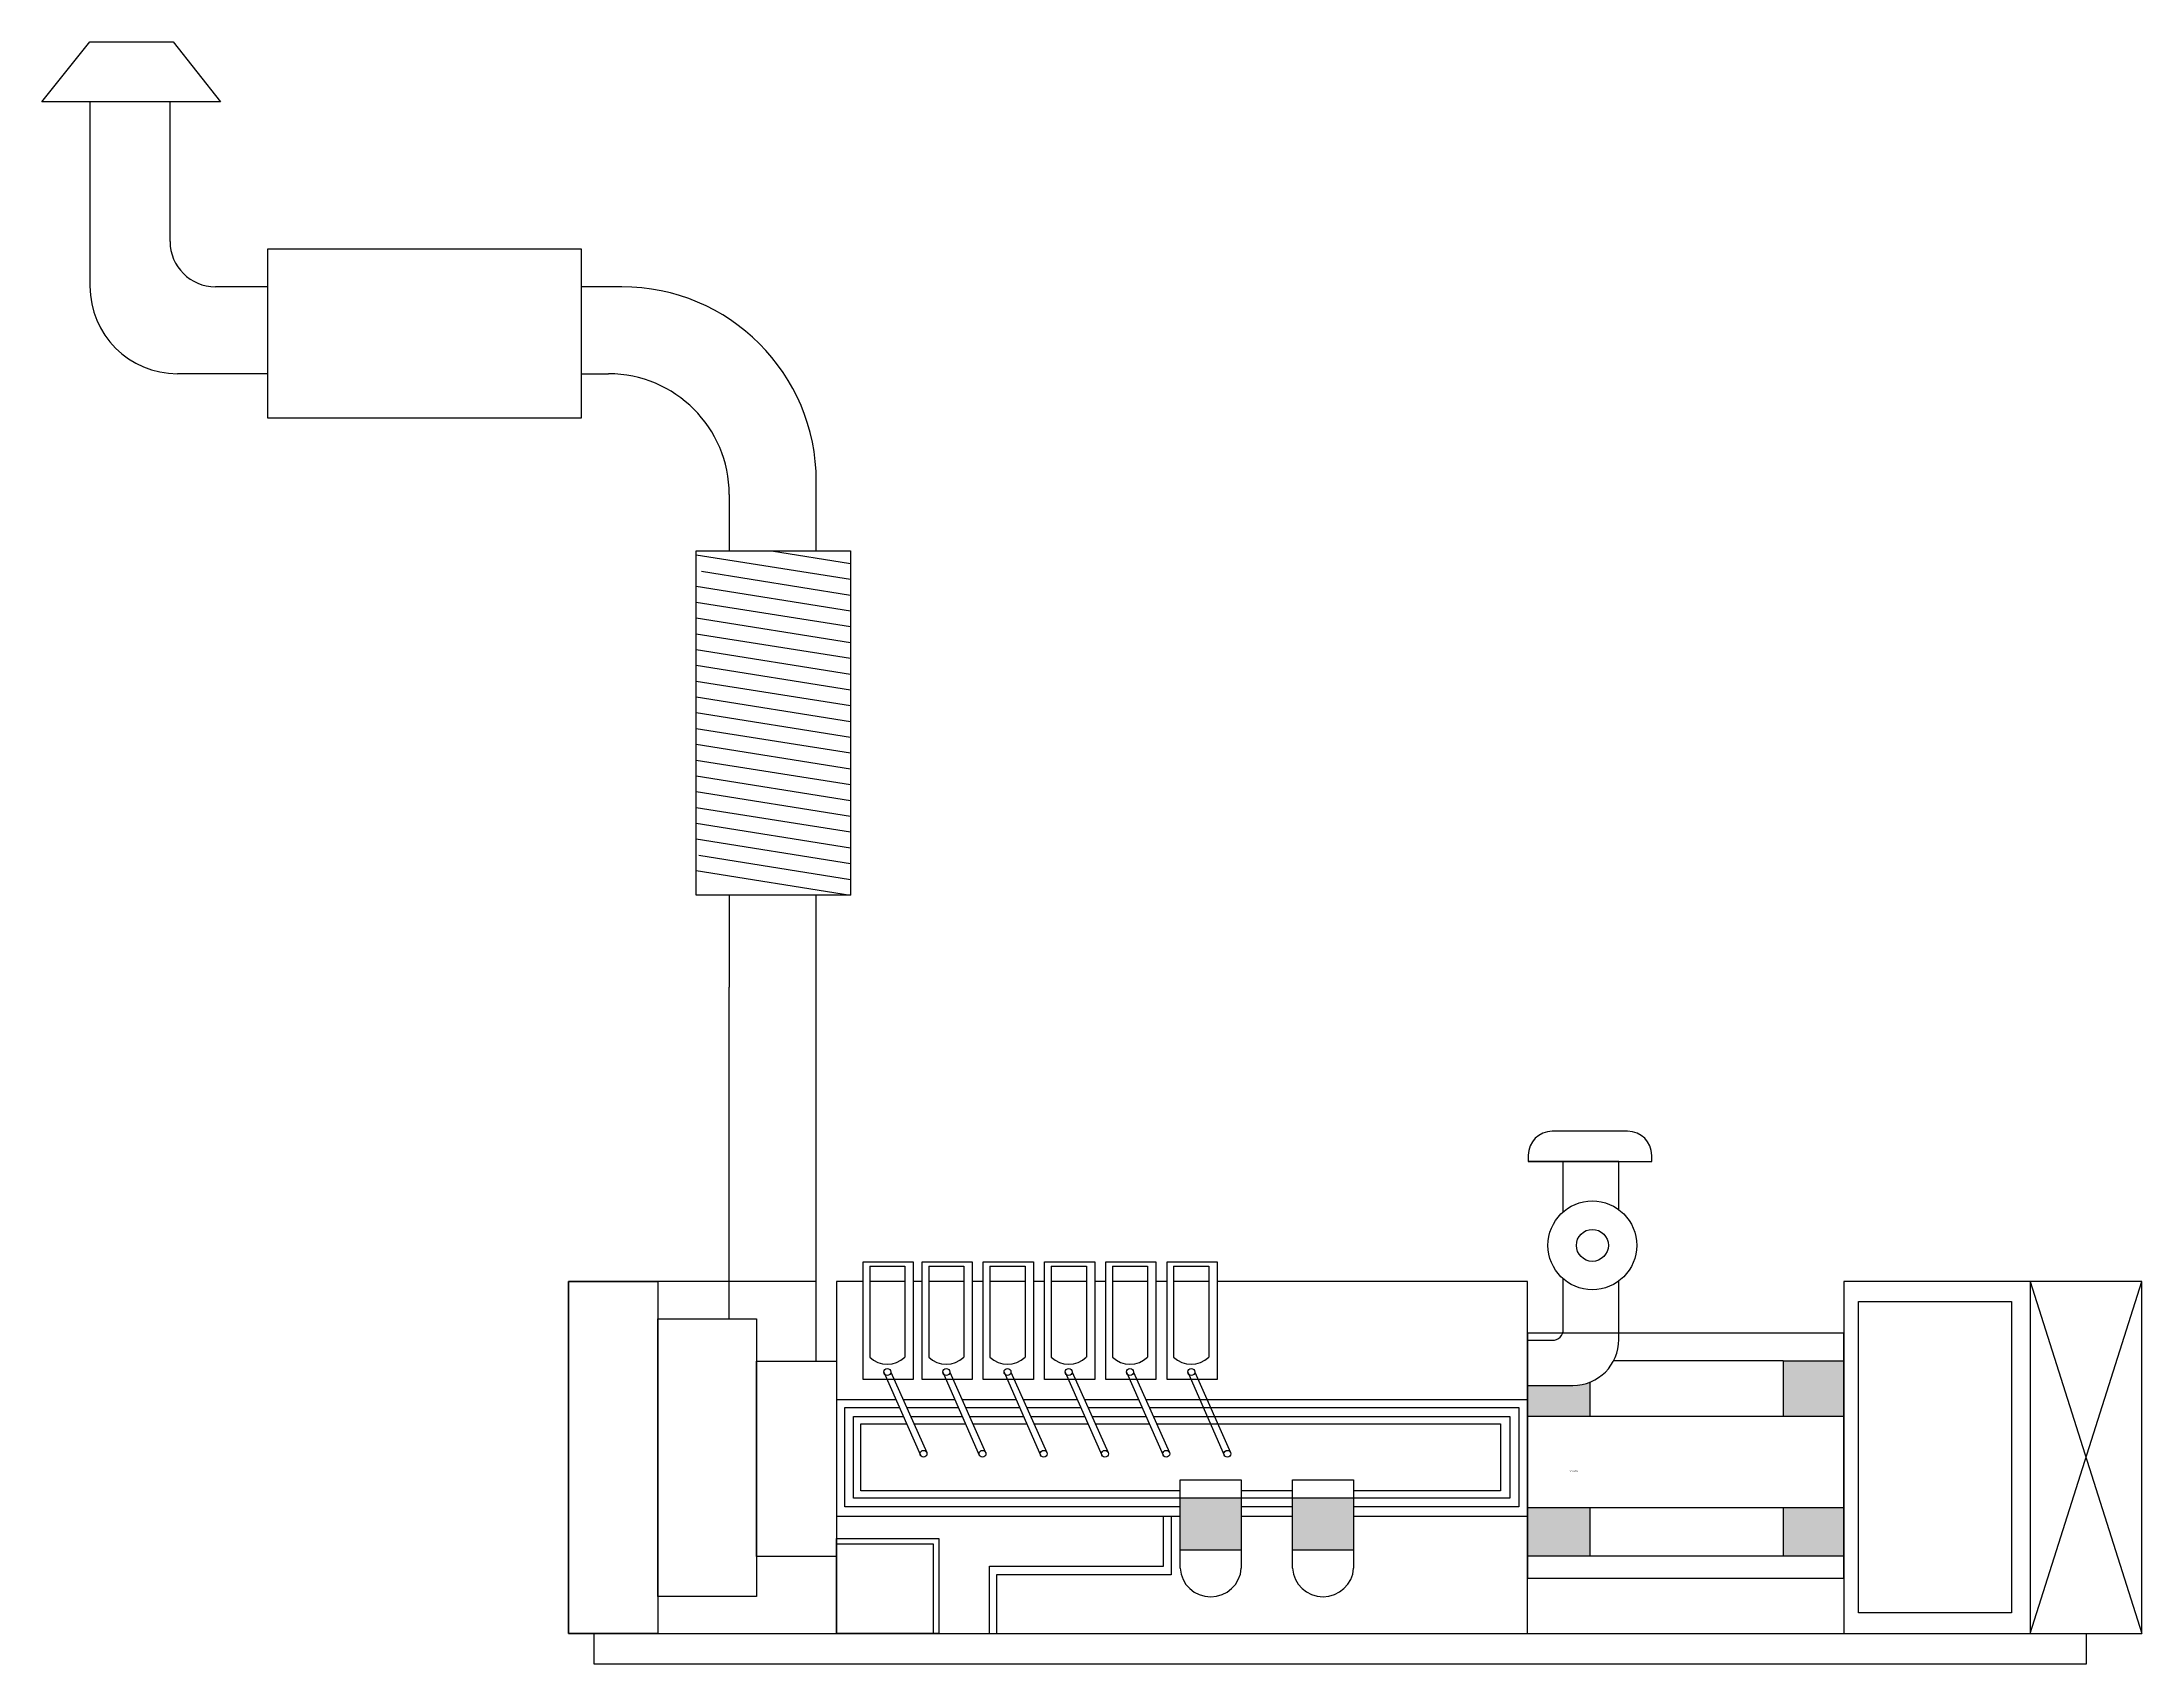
# Model space of a CAD drawing. Header units: millimetres. Extents: x 98 to 6111, y 392 to 5037.
import ezdxf

# ---------------------------------------------------------------- set-up
doc = ezdxf.new("R2010")
doc.units = ezdxf.units.MM
doc.styles.get("Standard").update_dxf_attribs({"font": 'arial.ttf'})

msp = doc.modelspace()

# ---------------------------------------------------------------- hatches: boundary and pattern name
h = msp.add_hatch()
h.set_pattern_fill('HEX', color=256)
h.paths.add_polyline_path([(4529.9, 1189.6), (4529.9, 1198.8, -0.094062), (4481.7, 1189.6), (4351.8, 1189.6), (4351.8, 1102.2), (4529.9, 1102.2)])
h.paths.add_polyline_path([(5257.2, 1260.3), (5084.1, 1260.3), (5084.1, 1102.2), (5257.2, 1102.2)])
h.paths.add_polyline_path([(5257.2, 840.3), (5084.1, 840.3), (5084.1, 701.9), (5257.2, 701.9)])
h.paths.add_polyline_path([(4529.9, 840.3), (4351.8, 840.3), (4351.8, 701.9), (4529.9, 701.9)])
h = msp.add_hatch(color=256)
h.dxf.hatch_style = 1
h.paths.add_polyline_path([(3532.3, 867), (3356.9, 867), (3356.9, 718.9), (3532.3, 718.9)])
h.paths.add_polyline_path([(3854, 867), (3678.6, 867), (3678.6, 719.1), (3854, 719.1)])

# ---------------------------------------------------------------- linework, layer by layer
for p, q in [((98.4, 4865.3), (235.7, 5036.6)), ((235.7, 5036.6), (474.4, 5036.6)), ((474.4, 5036.6), (609.8, 4865.3)), ((235.7, 4865.3), (98.4, 4865.3)), ((465.1, 4865.3), (235.7, 4865.3)), ((235.7, 4865.3), (235.7, 4337.5)), ((465.1, 4465.7), (465.1, 4865.3)), ((609.8, 4865.3), (465.1, 4865.3)), ((745.3, 4335.7), (595.1, 4335.7)), ((1758.6, 4335.7), (1642.5, 4335.7)), ((745.3, 4086.6), (486.5, 4086.6)), ((1642.5, 4086.6), (1720.4, 4086.6)), ((2066.1, 3740.9), (2066.1, 3579.4)), ((2315.4, 3579.4), (2315.4, 3778.9)), ((1971.6, 3568.6), (2412.9, 3498.2)), ((2187.4, 3579.4), (2412.9, 3543.4)), ((1987, 3520.9), (2412.9, 3453)), ((1971.6, 3478.1), (2412.9, 3407.7)), ((1971.6, 3432.9), (2412.9, 3362.5)), ((1971.6, 3387.7), (2412.9, 3317.3)), ((1971.6, 3342.4), (2412.9, 3272)), ((1971.6, 3297.2), (2412.9, 3226.8)), ((1971.6, 3252), (2412.9, 3181.6)), ((1971.6, 3206.7), (2412.9, 3136.4)), ((1971.6, 3161.5), (2412.9, 3091.1)), ((1971.6, 3116.3), (2412.9, 3045.9)), ((1971.6, 3071.1), (2412.9, 3000.7)), ((1971.6, 3025.8), (2412.9, 2955.4)), ((1971.6, 2980.6), (2412.9, 2910.2)), ((1971.6, 2935.4), (2412.9, 2865)), ((1971.6, 2890.1), (2412.9, 2819.8)), ((1971.6, 2844.9), (2412.9, 2774.5)), ((1971.6, 2799.7), (2412.9, 2729.3)), ((1971.6, 2754.5), (2412.9, 2684.1)), ((1978.6, 2708.1), (2412.9, 2638.8)), ((1971.6, 2664), (2412.9, 2593.6)), ((2066.1, 2593.6), (2066.1, 2329.9)), ((2315.4, 2506.3), (2315.4, 2593.6)), ((2315.4, 1259.3), (2315.4, 2506.3)), ((2066.1, 1380.5), (2066.1, 2329.9)), ((4638.5, 1917.5), (4422.5, 1917.5)), ((4354, 1849), (4354, 1831.2)), ((4613.3, 1831.2), (4354, 1831.2)), ((4354, 1831.2), (4707.6, 1831.2)), ((4454.2, 1686.8), (4454.2, 1831.2)), ((4613.3, 1692.9), (4613.3, 1831.2)), ((4707.6, 1831.2), (4707.6, 1848.5)), ((2468.4, 1531.2), (2569.1, 1531.2)), ((2468.4, 1531.2), (2468.4, 1270.8)), ((2569.1, 1531.2), (2569.1, 1270.8)), ((2637.3, 1531.2), (2737.9, 1531.2)), ((2637.3, 1531.2), (2637.3, 1270.8)), ((2737.9, 1531.2), (2737.9, 1270.8)), ((2812.6, 1531.2), (2913.2, 1531.2)), ((2812.6, 1531.2), (2812.6, 1270.8)), ((2913.2, 1531.2), (2913.2, 1270.8)), ((2987.9, 1531.2), (3088.6, 1531.2)), ((2987.9, 1531.2), (2987.9, 1270.8)), ((3088.6, 1531.2), (3088.6, 1270.8)), ((3163.3, 1531.2), (3263.9, 1531.2)), ((3163.3, 1531.2), (3163.3, 1270.8)), ((3263.9, 1531.2), (3263.9, 1270.8)), ((3338.6, 1531.2), (3439.2, 1531.2)), ((3338.6, 1531.2), (3338.6, 1270.8)), ((3439.2, 1531.2), (3439.2, 1270.8)), ((2373.1, 1487.6), (2373.1, 479.5)), ((4454.2, 1350.6), (4454.2, 1495)), ((4613.3, 1321.2), (4613.3, 1488.8)), ((5790.9, 1487.6), (5790.9, 479.5)), ((5790.9, 479.5), (6111.2, 1487.6)), ((5790.9, 1487.6), (6111.2, 479.5)), ((4351.8, 1319.1), (4351.8, 1319.1)), ((4351.8, 1319.1), (4422.7, 1319.1)), ((2508.8, 1228.2), (2613.4, 990)), ((2528.7, 1228.2), (2631.5, 998)), ((2677.7, 1228.2), (2782.2, 990)), ((2697.5, 1228.2), (2800.3, 998)), ((2853, 1228.2), (2957.5, 990)), ((2872.8, 1228.2), (2975.7, 998)), ((3028.3, 1228.2), (3132.9, 990)), ((3048.2, 1228.2), (3151, 998)), ((3203.7, 1228.2), (3308.2, 990)), ((3223.5, 1228.2), (3326.3, 998)), ((3379, 1228.2), (3483.5, 990)), ((3398.8, 1228.2), (3501.7, 998)), ((4351.8, 1260.3), (4351.8, 1260.3)), ((5084.1, 1260.3), (4598.3, 1260.3)), ((5084.1, 1260.3), (5084.1, 1102.2)), ((5084.1, 1260.3), (5257.2, 1260.3)), ((2373.1, 1149.7), (2543.3, 1149.7)), ((2563.7, 1149.7), (2712.1, 1149.7)), ((2732.6, 1149.7), (2887.5, 1149.7)), ((2907.9, 1149.7), (3062.8, 1149.7)), ((3083.2, 1149.7), (3238.1, 1149.7)), ((3258.6, 1149.7), (4351.8, 1149.7)), ((4351.8, 1189.6), (4351.8, 1189.6)), ((4351.8, 1189.6), (4481.7, 1189.6)), ((4351.8, 1156.5), (4351.8, 1156.5)), ((4529.9, 1198.8), (4529.9, 1102.2)), ((4529.9, 1189.6), (4529.9, 1102.2)), ((5257.2, 1156.5), (5257.2, 1156.5)), ((4351.8, 1102.2), (5257.2, 1102.2)), ((3356.9, 666.4), (3356.9, 919.4)), ((3356.9, 919.4), (3532.3, 919.4)), ((3532.3, 919.4), (3532.3, 666.4)), ((3678.6, 666.6), (3678.6, 919.6)), ((3678.6, 919.6), (3854, 919.6)), ((3854, 919.6), (3854, 666.6)), ((2373.1, 815.4), (3356.9, 815.4)), ((3309.8, 672.3), (3309.8, 815.4)), ((3309.8, 815.4), (3331.2, 815.4)), ((3331.2, 815.4), (3331.2, 647.1)), ((3532.3, 815.4), (3678.6, 815.4)), ((3854, 815.4), (4351.8, 815.4)), ((4351.8, 840.3), (5257.2, 840.3)), ((4529.9, 840.3), (4529.9, 701.9)), ((5084.1, 840.3), (5084.1, 701.9)), ((2811.7, 479.5), (2811.7, 672.3)), ((2811.7, 672.3), (3309.8, 672.3)), ((3356.9, 718.9), (3532.3, 718.9)), ((3678.6, 719.1), (3854, 719.1)), ((4351.8, 701.9), (5257.2, 701.9)), ((3331.2, 647.1), (2831.2, 647.1)), ((2831.2, 647.1), (2831.2, 479.5))]:
    msp.add_line(p, q)
for points in [[(745.3, 4444.8), (1642.5, 4444.8), (1642.5, 3959.2), (745.3, 3959.2)], [(1971.6, 3579.4), (2412.9, 3579.4), (2412.9, 2593.6), (1971.6, 2593.6)], [(2066.1, 2237.2), (2066.1, 2237.2), (2066.1, 2237.2), (2066.1, 2237.2)], [(2449.4, 1544), (2593.2, 1544), (2593.2, 1207.2), (2449.4, 1207.2)], [(2618.3, 1544), (2762.1, 1544), (2762.1, 1207.2), (2618.3, 1207.2)], [(2793.6, 1544), (2937.4, 1544), (2937.4, 1207.2), (2793.6, 1207.2)], [(2968.9, 1544), (3112.7, 1544), (3112.7, 1207.2), (2968.9, 1207.2)], [(3144.2, 1544), (3288, 1544), (3288, 1207.2), (3144.2, 1207.2)], [(3319.6, 1544), (3463.4, 1544), (3463.4, 1207.2), (3319.6, 1207.2)], [(1605.7, 1487.6), (1861.6, 1487.6), (1861.6, 479.5), (1605.7, 479.5)], [(5257.2, 479.5), (6111.2, 479.5), (6111.2, 1487.6), (5257.2, 1487.6)], [(5299.5, 1430.3), (5738, 1430.3), (5738, 538.8), (5299.5, 538.8)], [(1861.6, 1380.5), (2144.6, 1380.5), (2144.6, 585.3), (1861.6, 585.3)], [(5257.2, 1339.4), (4351.8, 1339.4), (4351.8, 637.6), (5257.2, 637.6)], [(2144.6, 1259.3), (2373.1, 1259.3), (2373.1, 700.3), (2144.6, 700.3)], [(2373.1, 751), (2666.6, 751), (2666.6, 479.5), (2373.1, 479.5)], [(2373.1, 736.3), (2650.3, 736.3), (2650.3, 479.5), (2373.1, 479.5)], [(1679.4, 479.5), (5951.1, 479.5), (5951.1, 392.1), (1679.4, 392.1)]]:
    msp.add_lwpolyline(points, close=True)
for points in [[(2315.4, 1487.6), (1605.7, 1487.6), (1605.7, 479.5), (4351.8, 479.5), (4351.8, 1487.6), (3463.4, 1487.6)], [(2449.4, 1487.6), (2373.1, 1487.6)], [(2569.1, 1487.6), (2468.4, 1487.6)], [(2618.3, 1487.6), (2593.2, 1487.6)], [(2737.9, 1487.6), (2637.3, 1487.6)], [(2793.6, 1487.6), (2762.1, 1487.6)], [(2913.2, 1487.6), (2812.6, 1487.6)], [(2968.9, 1487.6), (2937.4, 1487.6)], [(3088.6, 1487.6), (2987.9, 1487.6)], [(3144.2, 1487.6), (3112.7, 1487.6)], [(3263.9, 1487.6), (3163.3, 1487.6)], [(3319.6, 1487.6), (3288, 1487.6)], [(3439.2, 1487.6), (3338.6, 1487.6)], [(3356.9, 841.8), (2396.8, 841.8), (2396.8, 1126.3), (2553.5, 1126.3)], [(3280.3, 1101.1), (4301.4, 1101.1), (4301.4, 867), (2422, 867), (2422, 1101.1), (2564.6, 1101.1)], [(2574.2, 1126.3), (2722.4, 1126.3)], [(2585.4, 1101.1), (2733.4, 1101.1)], [(2743, 1126.3), (2897.7, 1126.3)], [(2754.3, 1101.1), (2908.8, 1101.1)], [(2918.4, 1126.3), (3073, 1126.3)], [(2929.6, 1101.1), (3084.1, 1101.1)], [(3093.7, 1126.3), (3248.4, 1126.3)], [(3104.9, 1101.1), (3259.4, 1101.1)], [(3269, 1126.3), (4326.6, 1126.3), (4326.6, 841.8), (3854, 841.8)], [(3356.9, 888.3), (2443.3, 888.3), (2443.3, 1079.9), (2573.9, 1079.9)], [(2594.9, 1079.9), (2742.8, 1079.9)], [(2763.8, 1079.9), (2918.1, 1079.9)], [(2939.1, 1079.9), (3093.4, 1079.9)], [(3114.4, 1079.9), (3268.8, 1079.9)], [(3289.8, 1079.9), (4274.3, 1079.9), (4274.3, 888.3), (3854, 888.3)], [(3678.6, 888.3), (3532.3, 888.3)], [(3678.6, 841.8), (3532.3, 841.8)]]:
    msp.add_lwpolyline(points)
for centre, radius in [((4537.5, 1590.9), 127.1), ((4537.5, 1590.9), 45.8), ((2518.7, 1228.2), 9.91), ((2687.6, 1228.2), 9.91), ((2862.9, 1228.2), 9.91), ((3038.2, 1228.2), 9.91), ((3213.6, 1228.2), 9.91), ((3388.9, 1228.2), 9.91), ((2622.4, 994), 9.91), ((2791.3, 994), 9.91), ((2966.6, 994), 9.91), ((3141.9, 994), 9.91), ((3317.3, 994), 9.91), ((3492.6, 994), 9.91)]:
    msp.add_circle(centre, radius)
for centre, radius, start, end in [((595.1, 4465.7), 130, 180, 270), ((486.5, 4337.5), 250.9, 180, 270), ((1758.6, 3778.9), 556.8, 0, 90), ((1720.4, 3740.9), 345.7, 0, 90), ((4422.5, 1849), 68.5, 90, 180), ((4638.5, 1848.5), 69.1, 0, 90), ((4422.7, 1350.6), 31.4, 270, 0), ((2518.7, 1321.8), 71.6, 225.37239, 314.62761), ((2687.6, 1321.8), 71.6, 225.37239, 314.62761), ((2862.9, 1321.8), 71.6, 225.37239, 314.62761), ((3038.2, 1321.8), 71.6, 225.37239, 314.62761), ((3213.6, 1321.8), 71.6, 225.37239, 314.62761), ((3388.9, 1321.8), 71.6, 225.37239, 314.62761), ((4481.7, 1321.2), 131.6, 270, 0), ((3444.6, 672.3), 87.9, 183.88408, 356.11592), ((3766.3, 672.5), 87.9, 183.88408, 356.11592)]:
    msp.add_arc(centre, radius, start, end)

# ---------------------------------------------------------------- texts
at = {"color": 250, "insert": (4472, 945.5), "char_height": 2.5, "attachment_point": 1}
msp.add_mtext_dynamic_manual_height_columns('ALTERNATOR', width=377.337, gutter_width=12.5, heights=[0], dxfattribs=at)

doc.saveas('drawing.dxf')
